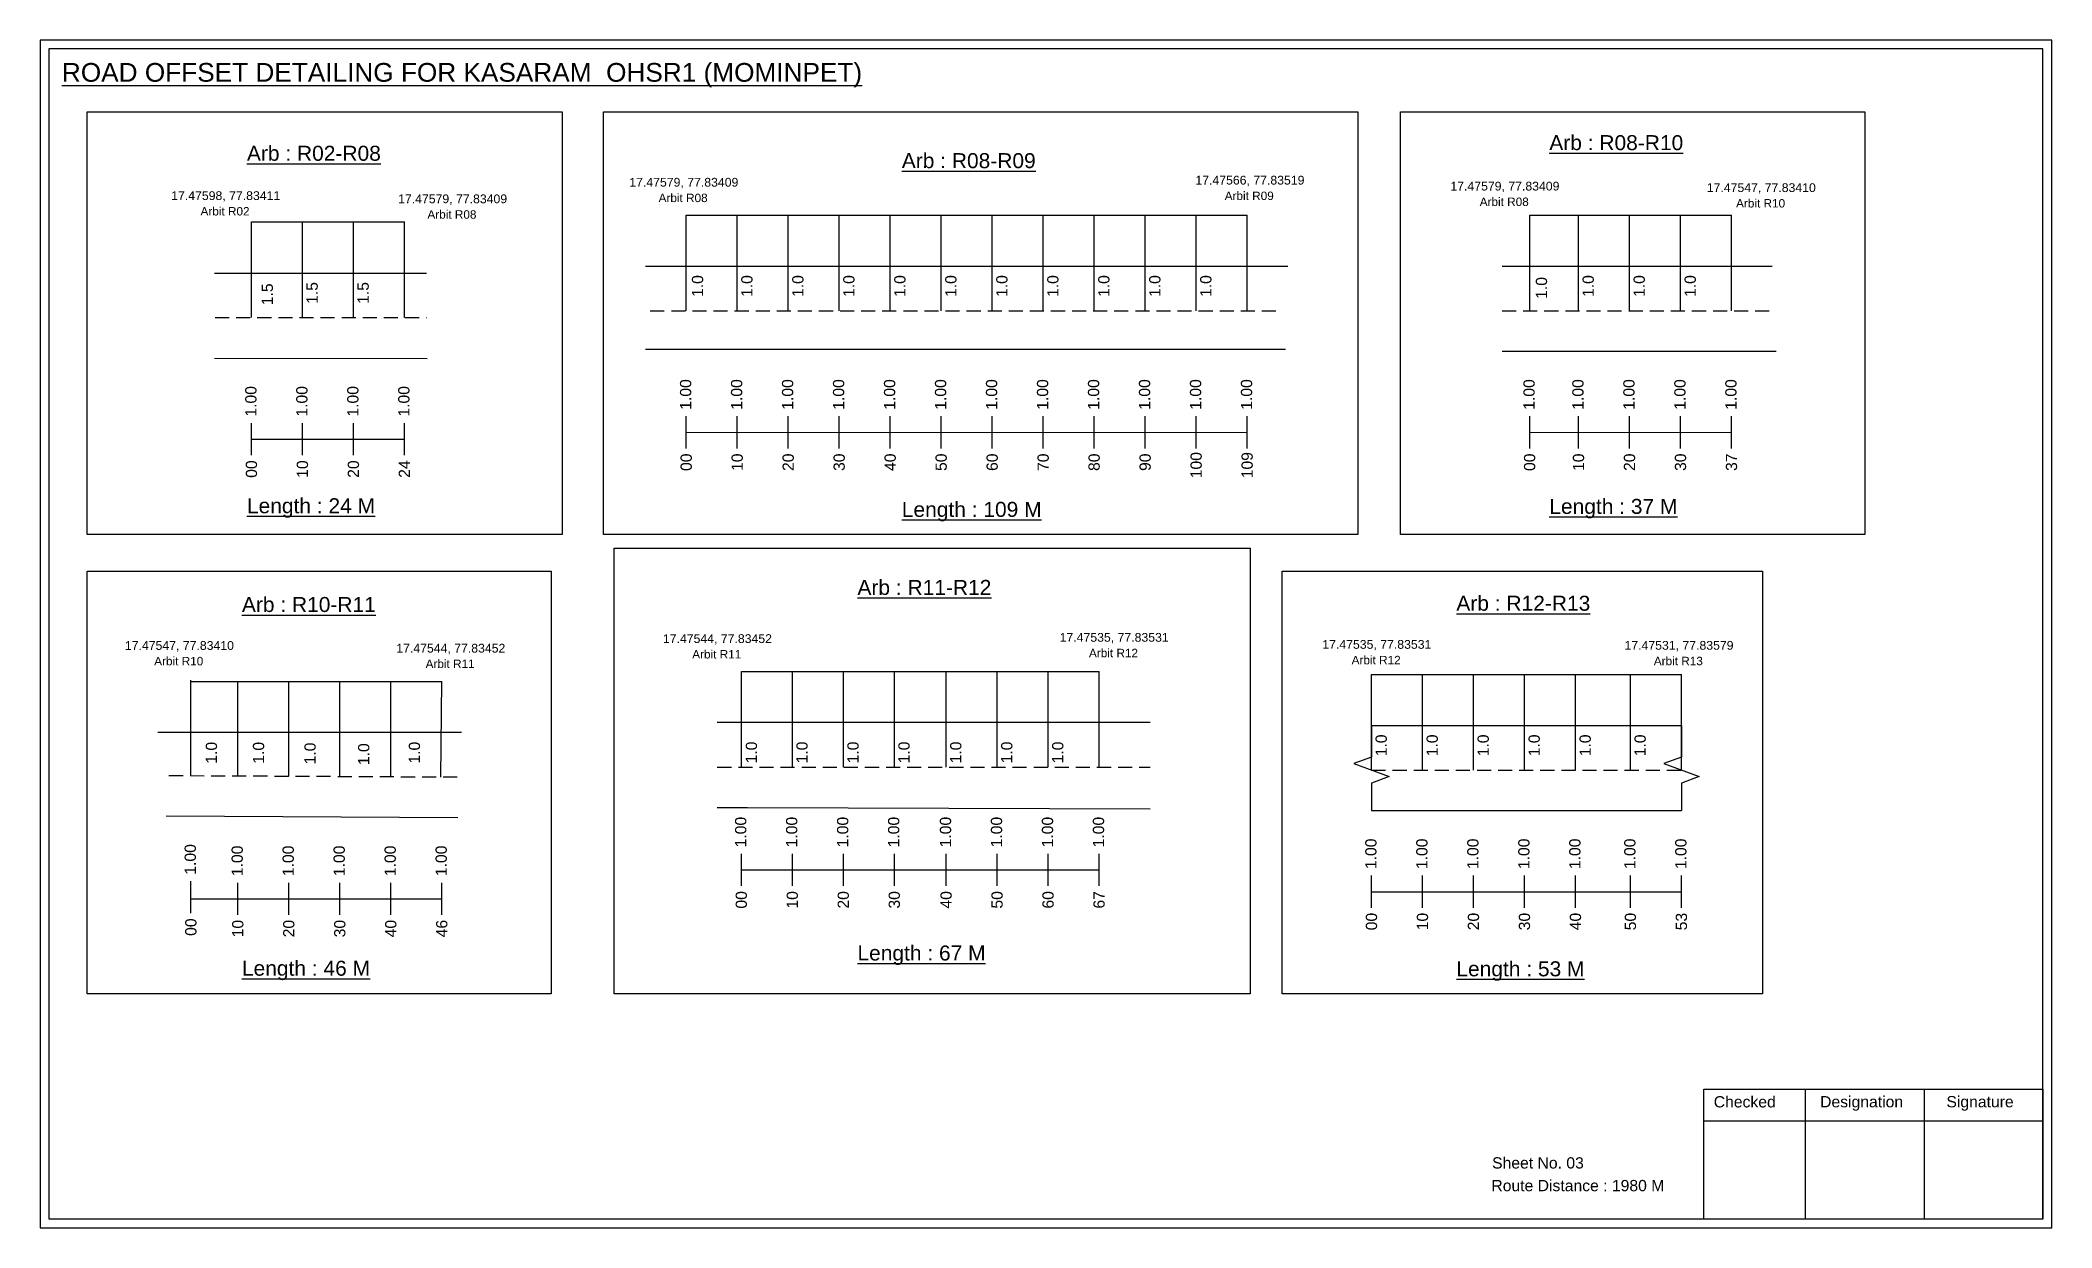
# Model space of a CAD drawing. Header units: inches. Extents: x -117 to 51867, y -12715 to 3423.
# Drawn here: x 47087 to 47623, y -3510 to -3193 of the extents above; entities that cross this region are included whole.
import ezdxf

# ---------------------------------------------------------------- set-up
doc = ezdxf.new("R2010")
doc.units = ezdxf.units.IN
doc.header["$MEASUREMENT"] = 0
doc.linetypes.add('DASHED2', pattern=[0.375, 0.25, -0.125])
doc.layers.add('PDF_Geometry', color=7, linetype='Continuous')
doc.layers.add('PDF_Text', color=5, linetype='Continuous')
doc.styles.add('PDF Arial', font='arial.ttf')
doc.styles.get("Standard").update_dxf_attribs({"font": 'arial.ttf'})

msp = doc.modelspace()

# ---------------------------------------------------------------- texts
at = {"color": 242, "true_color": 0xcd2027}
for s, height, p in [('%%UROAD OFFSET DETAILING FOR KASARAM  OHSR1 (MOMINPET)', 5, (47092.53, -3203.93)), ('%%UArb : R08-R10', 4, (47489.22, -3222.18)), ('%%UArb : R02-R08', 4, (47141.88, -3225.01)), ('%%UArb : R08-R09', 4, (47316.53, -3226.98)), ('%%ULength : 24 M', 4, (47141.88, -3319.01)), ('%%ULength : 37 M', 4, (47489.22, -3319.18)), ('%%ULength : 109 M', 4, (47316.53, -3319.98)), ('%%UArb : R11-R12', 4, (47304.7, -3340.79)), ('%%UArb : R10-R11', 4, (47140.54, -3345.35)), ('%%UArb : R12-R13', 4, (47464.43, -3345.01)), ('%%ULength : 46 M', 4, (47140.54, -3442.35)), ('%%ULength : 67 M', 4, (47304.7, -3438.29)), ('%%ULength : 53 M', 4, (47464.43, -3442.51))]:
    msp.add_text(s, height=height, dxfattribs=at).set_placement(p)
at = {"color": 5}
for s, height, p in [('17.47579, 77.83409', 2.34, (47243.85, -3231.91)), ('17.47566, 77.83519', 2.34, (47394.83, -3231.35)), ('17.47598, 77.83411', 2.34, (47121.68, -3235.48)), ('17.47579, 77.83409', 2.34, (47182.19, -3236.33)), ('Arbit R08', 2.246, (47251.67, -3236.03)), ('Arbit R09', 2.246, (47402.65, -3235.48)), ('17.47579, 77.83409', 2.34, (47462.84, -3232.94)), ('Arbit R08', 2.246, (47470.66, -3237.07)), ('17.47547, 77.83410', 2.34, (47531.21, -3233.35)), ('Arbit R02', 2.246, (47129.5, -3239.6)), ('Arbit R08', 2.246, (47190.01, -3240.45)), ('Arbit R10', 2.246, (47539.03, -3237.47)), ('17.47544, 77.83452', 2.34, (47252.82, -3353.62)), ('17.47535, 77.83531', 2.34, (47358.63, -3353.28)), ('17.47535, 77.83531', 2.34, (47428.68, -3355.16)), ('17.47547, 77.83410', 2.34, (47109.33, -3355.45)), ('Arbit R10', 2.246, (47117.15, -3359.57)), ('17.47544, 77.83452', 2.34, (47181.71, -3356.17)), ('Arbit R11', 2.246, (47189.53, -3360.29)), ('Arbit R11', 2.246, (47260.64, -3357.74)), ('Arbit R12', 2.246, (47366.45, -3357.41)), ('Arbit R12', 2.246, (47436.5, -3359.29)), ('17.47531, 77.83579', 2.34, (47509.27, -3355.41)), ('Arbit R13', 2.246, (47517.09, -3359.54))]:
    msp.add_text(s, height=height, dxfattribs=at).set_placement(p)
for s, p in [('1.0', (47263.55, -3261.34)), ('1.0', (47276.71, -3261.34)), ('1.0', (47290.31, -3261.34)), ('1.0', (47303.91, -3261.34)), ('1.0', (47317.51, -3261.34)), ('1.0', (47331.11, -3261.34)), ('1.0', (47344.71, -3261.34)), ('1.0', (47358.31, -3261.34)), ('1.0', (47371.91, -3261.34)), ('1.0', (47385.51, -3261.34)), ('1.0', (47399.11, -3261.34)), ('1.0', (47488.62, -3261.84)), ('1.0', (47501.09, -3261.34)), ('1.0', (47514.69, -3261.34)), ('1.0', (47528.29, -3261.34)), ('1.5', (47148.8, -3263.54)), ('1.5', (47160.76, -3263.18)), ('1.5', (47174.36, -3263.18)), ('1.0', (47445.88, -3383.84)), ('1.0', (47459.48, -3383.84)), ('1.0', (47473.08, -3383.84)), ('1.0', (47486.68, -3383.84)), ('1.0', (47500.28, -3383.84)), ('1.0', (47514.93, -3383.84)), ('1.0', (47133.9, -3385.81)), ('1.0', (47146.47, -3385.81)), ('1.0', (47160.21, -3386)), ('1.0', (47174.52, -3386.19)), ('1.0', (47188.04, -3385.78)), ('1.0', (47277.91, -3385.73)), ('1.0', (47291.41, -3385.73)), ('1.0', (47305.01, -3385.73)), ('1.0', (47318.61, -3385.73)), ('1.0', (47332.42, -3385.73)), ('1.0', (47346.02, -3385.73)), ('1.0', (47359.62, -3385.73))]:
    msp.add_text(s, height=3, rotation=90).set_placement(p)
at = {"color": 217, "true_color": 0x93278f}
for s, p in [('1.00', (47144.42, -3293.25)), ('1.00', (47158.02, -3293.25)), ('1.00', (47171.62, -3293.25)), ('1.00', (47185.22, -3293.25)), ('1.00', (47260.37, -3291.42)), ('1.00', (47273.97, -3291.42)), ('1.00', (47287.57, -3291.42)), ('1.00', (47301.17, -3291.42)), ('1.00', (47314.77, -3291.42)), ('1.00', (47328.37, -3291.42)), ('1.00', (47341.97, -3291.42)), ('1.00', (47355.57, -3291.42)), ('1.00', (47369.17, -3291.42)), ('1.00', (47382.77, -3291.42)), ('1.00', (47396.37, -3291.42)), ('1.00', (47409.97, -3291.42)), ('1.00', (47485.31, -3291.42)), ('1.00', (47498.35, -3291.42)), ('1.00', (47511.95, -3291.42)), ('1.00', (47525.55, -3291.42)), ('1.00', (47539.15, -3291.42)), ('00', (47260.52, -3307.74)), ('10', (47274.12, -3307.74)), ('20', (47287.72, -3307.74)), ('30', (47301.32, -3307.74)), ('40', (47314.92, -3307.74)), ('50', (47328.52, -3307.74)), ('60', (47342.12, -3307.74)), ('70', (47355.72, -3307.74)), ('80', (47369.32, -3307.74)), ('90', (47382.92, -3307.74)), ('100', (47396.52, -3309.69)), ('109', (47410.12, -3309.69)), ('00', (47485.46, -3307.74)), ('10', (47498.5, -3307.74)), ('20', (47512.1, -3307.74)), ('30', (47525.7, -3307.74)), ('37', (47539.3, -3307.74)), ('00', (47144.57, -3309.57)), ('10', (47158.17, -3309.57)), ('20', (47171.77, -3309.57)), ('24', (47185.37, -3309.57)), ('1.00', (47275.06, -3408.13)), ('1.00', (47288.66, -3408.13)), ('1.00', (47302.26, -3408.13)), ('1.00', (47315.86, -3408.13)), ('1.00', (47329.68, -3408.13)), ('1.00', (47343.28, -3408.13)), ('1.00', (47356.88, -3408.13)), ('1.00', (47370.48, -3408.13)), ('1.00', (47443.13, -3413.92)), ('1.00', (47456.73, -3413.92)), ('1.00', (47470.33, -3413.92)), ('1.00', (47483.93, -3413.92)), ('1.00', (47497.53, -3413.92)), ('1.00', (47512.19, -3413.92)), ('1.00', (47525.79, -3413.92)), ('1.00', (47128.26, -3415.41)), ('1.00', (47140.78, -3415.8)), ('1.00', (47154.38, -3415.8)), ('1.00', (47167.98, -3415.8)), ('1.00', (47181.58, -3415.8)), ('1.00', (47195.18, -3415.8)), ('00', (47275.22, -3424.45)), ('10', (47288.82, -3424.45)), ('20', (47302.42, -3424.45)), ('30', (47316.02, -3424.45)), ('40', (47329.83, -3424.45)), ('50', (47343.43, -3424.45)), ('60', (47357.03, -3424.45)), ('67', (47370.63, -3424.45)), ('00', (47128.41, -3431.73)), ('10', (47140.93, -3432.12)), ('20', (47154.53, -3432.12)), ('30', (47168.13, -3432.12)), ('40', (47181.73, -3432.12)), ('46', (47195.33, -3432.12)), ('00', (47443.28, -3430.24)), ('10', (47456.88, -3430.24)), ('20', (47470.48, -3430.24)), ('30', (47484.08, -3430.24)), ('40', (47497.68, -3430.24)), ('50', (47512.34, -3430.24)), ('53', (47525.94, -3430.24))]:
    msp.add_text(s, height=3, rotation=90, dxfattribs=at).set_placement(p)
for s, p in [('Sheet No. 03', (47473.96, -3493.77)), ('Route Distance : 1980 M', (47473.77, -3499.82))]:
    msp.add_text(s, height=3).set_placement(p)
at = {"layer": 'PDF_Text', "color": 7, "attachment_point": 7, "style": 'PDF Arial'}
for s, insert, char_height in [('Checked', (47533.07, -3477.52), 3.001), ('Designation', (47561.44, -3478.36), 3.0006), ('Signature', (47595.12, -3478.36), 3.001)]:
    msp.add_mtext(s, dxfattribs=dict(at, insert=insert, char_height=char_height))

# ---------------------------------------------------------------- linework, layer by layer
at = {"color": 5}
for p, q in [((47259.05, -3239.48), (47408.65, -3239.48)), ((47483.99, -3239.48), (47537.82, -3239.48)), ((47143.09, -3241.31), (47183.89, -3241.32)), ((47273.74, -3361.19), (47369.16, -3361.19)), ((47441.81, -3361.98), (47524.46, -3361.98)), ((47126.94, -3363.86), (47193.86, -3363.86))]:
    msp.add_line(p, q, dxfattribs=at)
for p, q in [((47259.05, -3265.01), (47259.05, -3239.48)), ((47272.65, -3265.01), (47272.65, -3239.48)), ((47286.25, -3265.01), (47286.25, -3239.48)), ((47299.85, -3265.01), (47299.85, -3239.48)), ((47313.45, -3265.01), (47313.45, -3239.48)), ((47327.05, -3265.01), (47327.05, -3239.48)), ((47340.65, -3265.01), (47340.65, -3239.48)), ((47354.25, -3265.01), (47354.25, -3239.48)), ((47367.85, -3265.01), (47367.85, -3239.48)), ((47381.45, -3265.01), (47381.45, -3239.48)), ((47395.05, -3265.01), (47395.05, -3239.48)), ((47408.65, -3265.01), (47408.65, -3239.48)), ((47483.99, -3265.01), (47483.99, -3239.48)), ((47497.02, -3265.01), (47497.02, -3239.48)), ((47510.62, -3265.01), (47510.62, -3239.48)), ((47524.22, -3265.01), (47524.22, -3239.48)), ((47537.82, -3265.01), (47537.82, -3239.48)), ((47143.09, -3266.85), (47143.09, -3241.31)), ((47156.69, -3266.85), (47156.69, -3241.31)), ((47170.29, -3266.85), (47170.29, -3241.31)), ((47183.89, -3266.85), (47183.89, -3241.31)), ((47133.26, -3254.97), (47189.74, -3254.97)), ((47248.17, -3253.13), (47419.52, -3253.13)), ((47476.64, -3253.13), (47548.68, -3253.13)), ((47133.26, -3277.65), (47189.96, -3277.78)), ((47418.83, -3275.32), (47248.17, -3275.32)), ((47476.64, -3275.82), (47549.68, -3275.82)), ((47126.94, -3389.09), (47126.94, -3363.56)), ((47273.74, -3386.73), (47273.74, -3361.19)), ((47287.34, -3386.73), (47287.34, -3361.19)), ((47300.94, -3386.73), (47300.94, -3361.19)), ((47314.54, -3386.73), (47314.54, -3361.19)), ((47328.36, -3386.73), (47328.36, -3361.19)), ((47341.96, -3386.73), (47341.96, -3361.19)), ((47355.56, -3386.73), (47355.56, -3361.19)), ((47369.16, -3386.73), (47369.16, -3361.19)), ((47441.81, -3387.52), (47441.81, -3361.98)), ((47455.41, -3387.52), (47455.41, -3361.98)), ((47469.01, -3387.52), (47469.01, -3361.98)), ((47482.61, -3387.52), (47482.61, -3361.98)), ((47496.21, -3387.52), (47496.21, -3361.98)), ((47510.86, -3387.51), (47510.86, -3361.98)), ((47524.46, -3387.51), (47524.46, -3361.98)), ((47139.46, -3389.14), (47139.46, -3363.86)), ((47153.06, -3389.2), (47153.06, -3363.86)), ((47166.66, -3389.14), (47166.66, -3363.86)), ((47180.26, -3389.39), (47180.26, -3363.86)), ((47193.63, -3389.36), (47193.86, -3363.86)), ((47199.11, -3377.53), (47118.15, -3377.53)), ((47382.76, -3374.84), (47267.33, -3374.84)), ((47441.81, -3375.63), (47524.46, -3375.63)), ((47120.36, -3399.74), (47198.09, -3400.17)), ((47267.33, -3397.53), (47275.39, -3397.53)), ((47275.39, -3397.53), (47382.76, -3397.83)), ((47441.81, -3398.32), (47524.46, -3398.32))]:
    msp.add_line(p, q)
at = {"linetype": 'DASHED2', "ltscale": 15}
for p, q in [((47133.4, -3266.85), (47189.74, -3266.85)), ((47249.44, -3265.01), (47417.04, -3265.01)), ((47476.64, -3265.01), (47549.18, -3265.01)), ((47121.08, -3388.95), (47199.36, -3389.36)), ((47267.33, -3386.73), (47382.76, -3386.73)), ((47441.81, -3387.51), (47524.46, -3387.51))]:
    msp.add_line(p, q, dxfattribs=at)
at = {"color": 217, "true_color": 0x93278f}
for p, q in [((47259.05, -3301.71), (47259.05, -3293.16)), ((47272.65, -3301.71), (47272.65, -3293.16)), ((47286.25, -3301.71), (47286.25, -3293.16)), ((47299.85, -3301.71), (47299.85, -3293.16)), ((47313.45, -3301.71), (47313.45, -3293.16)), ((47327.05, -3301.71), (47327.05, -3293.16)), ((47340.65, -3301.71), (47340.65, -3293.16)), ((47354.25, -3301.71), (47354.25, -3293.16)), ((47367.85, -3301.71), (47367.85, -3293.16)), ((47381.45, -3301.71), (47381.45, -3293.16)), ((47395.05, -3301.71), (47395.05, -3293.16)), ((47408.65, -3301.71), (47408.65, -3293.16)), ((47483.99, -3301.71), (47483.99, -3293.16)), ((47497.02, -3301.71), (47497.02, -3293.16)), ((47510.62, -3301.71), (47510.62, -3293.16)), ((47524.22, -3301.71), (47524.22, -3293.16)), ((47537.82, -3301.71), (47537.82, -3293.16)), ((47143.09, -3303.55), (47143.09, -3294.99)), ((47143.09, -3299.28), (47183.89, -3299.27)), ((47156.69, -3303.55), (47156.69, -3294.99)), ((47170.29, -3303.55), (47170.29, -3294.99)), ((47183.89, -3303.55), (47183.89, -3294.99)), ((47259.05, -3297.44), (47408.65, -3297.41)), ((47483.99, -3297.44), (47537.82, -3297.43)), ((47273.74, -3418.42), (47273.74, -3409.86)), ((47287.34, -3418.42), (47287.34, -3409.86)), ((47300.94, -3418.42), (47300.94, -3409.86)), ((47314.54, -3418.42), (47314.54, -3409.86)), ((47328.36, -3418.42), (47328.36, -3409.86)), ((47341.96, -3418.42), (47341.96, -3409.86)), ((47355.56, -3418.42), (47355.56, -3409.86)), ((47369.16, -3418.42), (47369.16, -3409.86)), ((47126.94, -3425.71), (47126.94, -3417.15)), ((47273.74, -3414.15), (47369.16, -3414.09)), ((47441.81, -3424.22), (47441.81, -3415.66)), ((47455.41, -3424.22), (47455.41, -3415.66)), ((47469.01, -3424.22), (47469.01, -3415.66)), ((47482.61, -3424.22), (47482.61, -3415.66)), ((47496.21, -3424.22), (47496.21, -3415.66)), ((47510.86, -3424.21), (47510.86, -3415.65)), ((47524.46, -3424.21), (47524.46, -3415.65)), ((47126.94, -3421.82), (47193.86, -3421.81)), ((47139.46, -3426.09), (47139.46, -3417.54)), ((47153.06, -3426.09), (47153.06, -3417.54)), ((47166.66, -3426.09), (47166.66, -3417.54)), ((47180.26, -3426.09), (47180.26, -3417.54)), ((47193.86, -3426.09), (47193.86, -3417.54)), ((47441.81, -3419.95), (47524.46, -3419.94))]:
    msp.add_line(p, q, dxfattribs=at)
for points in [[(47099.23, -3212), (47225.98, -3212), (47225.98, -3324.68), (47099.23, -3324.68)], [(47236.95, -3212), (47438.19, -3212), (47438.19, -3324.68), (47236.95, -3324.68)], [(47449.52, -3212), (47573.33, -3212), (47573.33, -3324.68), (47449.52, -3324.68)], [(47239.81, -3328.36), (47409.43, -3328.36), (47409.43, -3447.18), (47239.81, -3447.18)], [(47099.23, -3334.5), (47223.03, -3334.5), (47223.03, -3447.18), (47099.23, -3447.18)], [(47417.94, -3334.5), (47546.04, -3334.5), (47546.04, -3447.18), (47417.94, -3447.18)]]:
    msp.add_lwpolyline(points, close=True)
at = {"linetype": 'Continuous'}
for points in [[(47441.81, -3375.63), (47441.81, -3384.06), (47437.07, -3385.79), (47446.55, -3389.24), (47441.81, -3390.97), (47441.81, -3398.32)], [(47524.46, -3375.63), (47524.46, -3384.06), (47519.72, -3385.79), (47529.2, -3389.24), (47524.46, -3390.97), (47524.46, -3398.32)]]:
    msp.add_lwpolyline(points, dxfattribs=at)
at = {"layer": 'PDF_Geometry'}
for points in [[(47086.75, -3192.86), (47086.75, -3509.57), (47623.22, -3509.57), (47623.22, -3192.86)], [(47089.08, -3195.19), (47089.08, -3507.15), (47620.8, -3507.15), (47620.8, -3195.19)]]:
    msp.add_lwpolyline(points, close=True, dxfattribs=at)
at = {"layer": 'PDF_Geometry', "color": 242, "true_color": 0xcc1f26}
msp.add_lwpolyline([(47620.8, -3507.25), (47530.46, -3507.25), (47530.46, -3472.64), (47620.8, -3472.64)], close=True, dxfattribs=at)
for points in [[(47557.44, -3472.64), (47557.44, -3507.25)], [(47589.17, -3472.64), (47589.17, -3507.25)], [(47530.46, -3481.01), (47620.8, -3481.01)]]:
    msp.add_lwpolyline(points, dxfattribs=at)

msp.set_redraw_order([(e.dxf.handle, doc.entitydb.next_handle()) for e in msp.query("TEXT MTEXT ATTDEF DIMENSION ARC_DIMENSION")])  # texts and dimensions are drawn at this point

doc.saveas('drawing.dxf')
